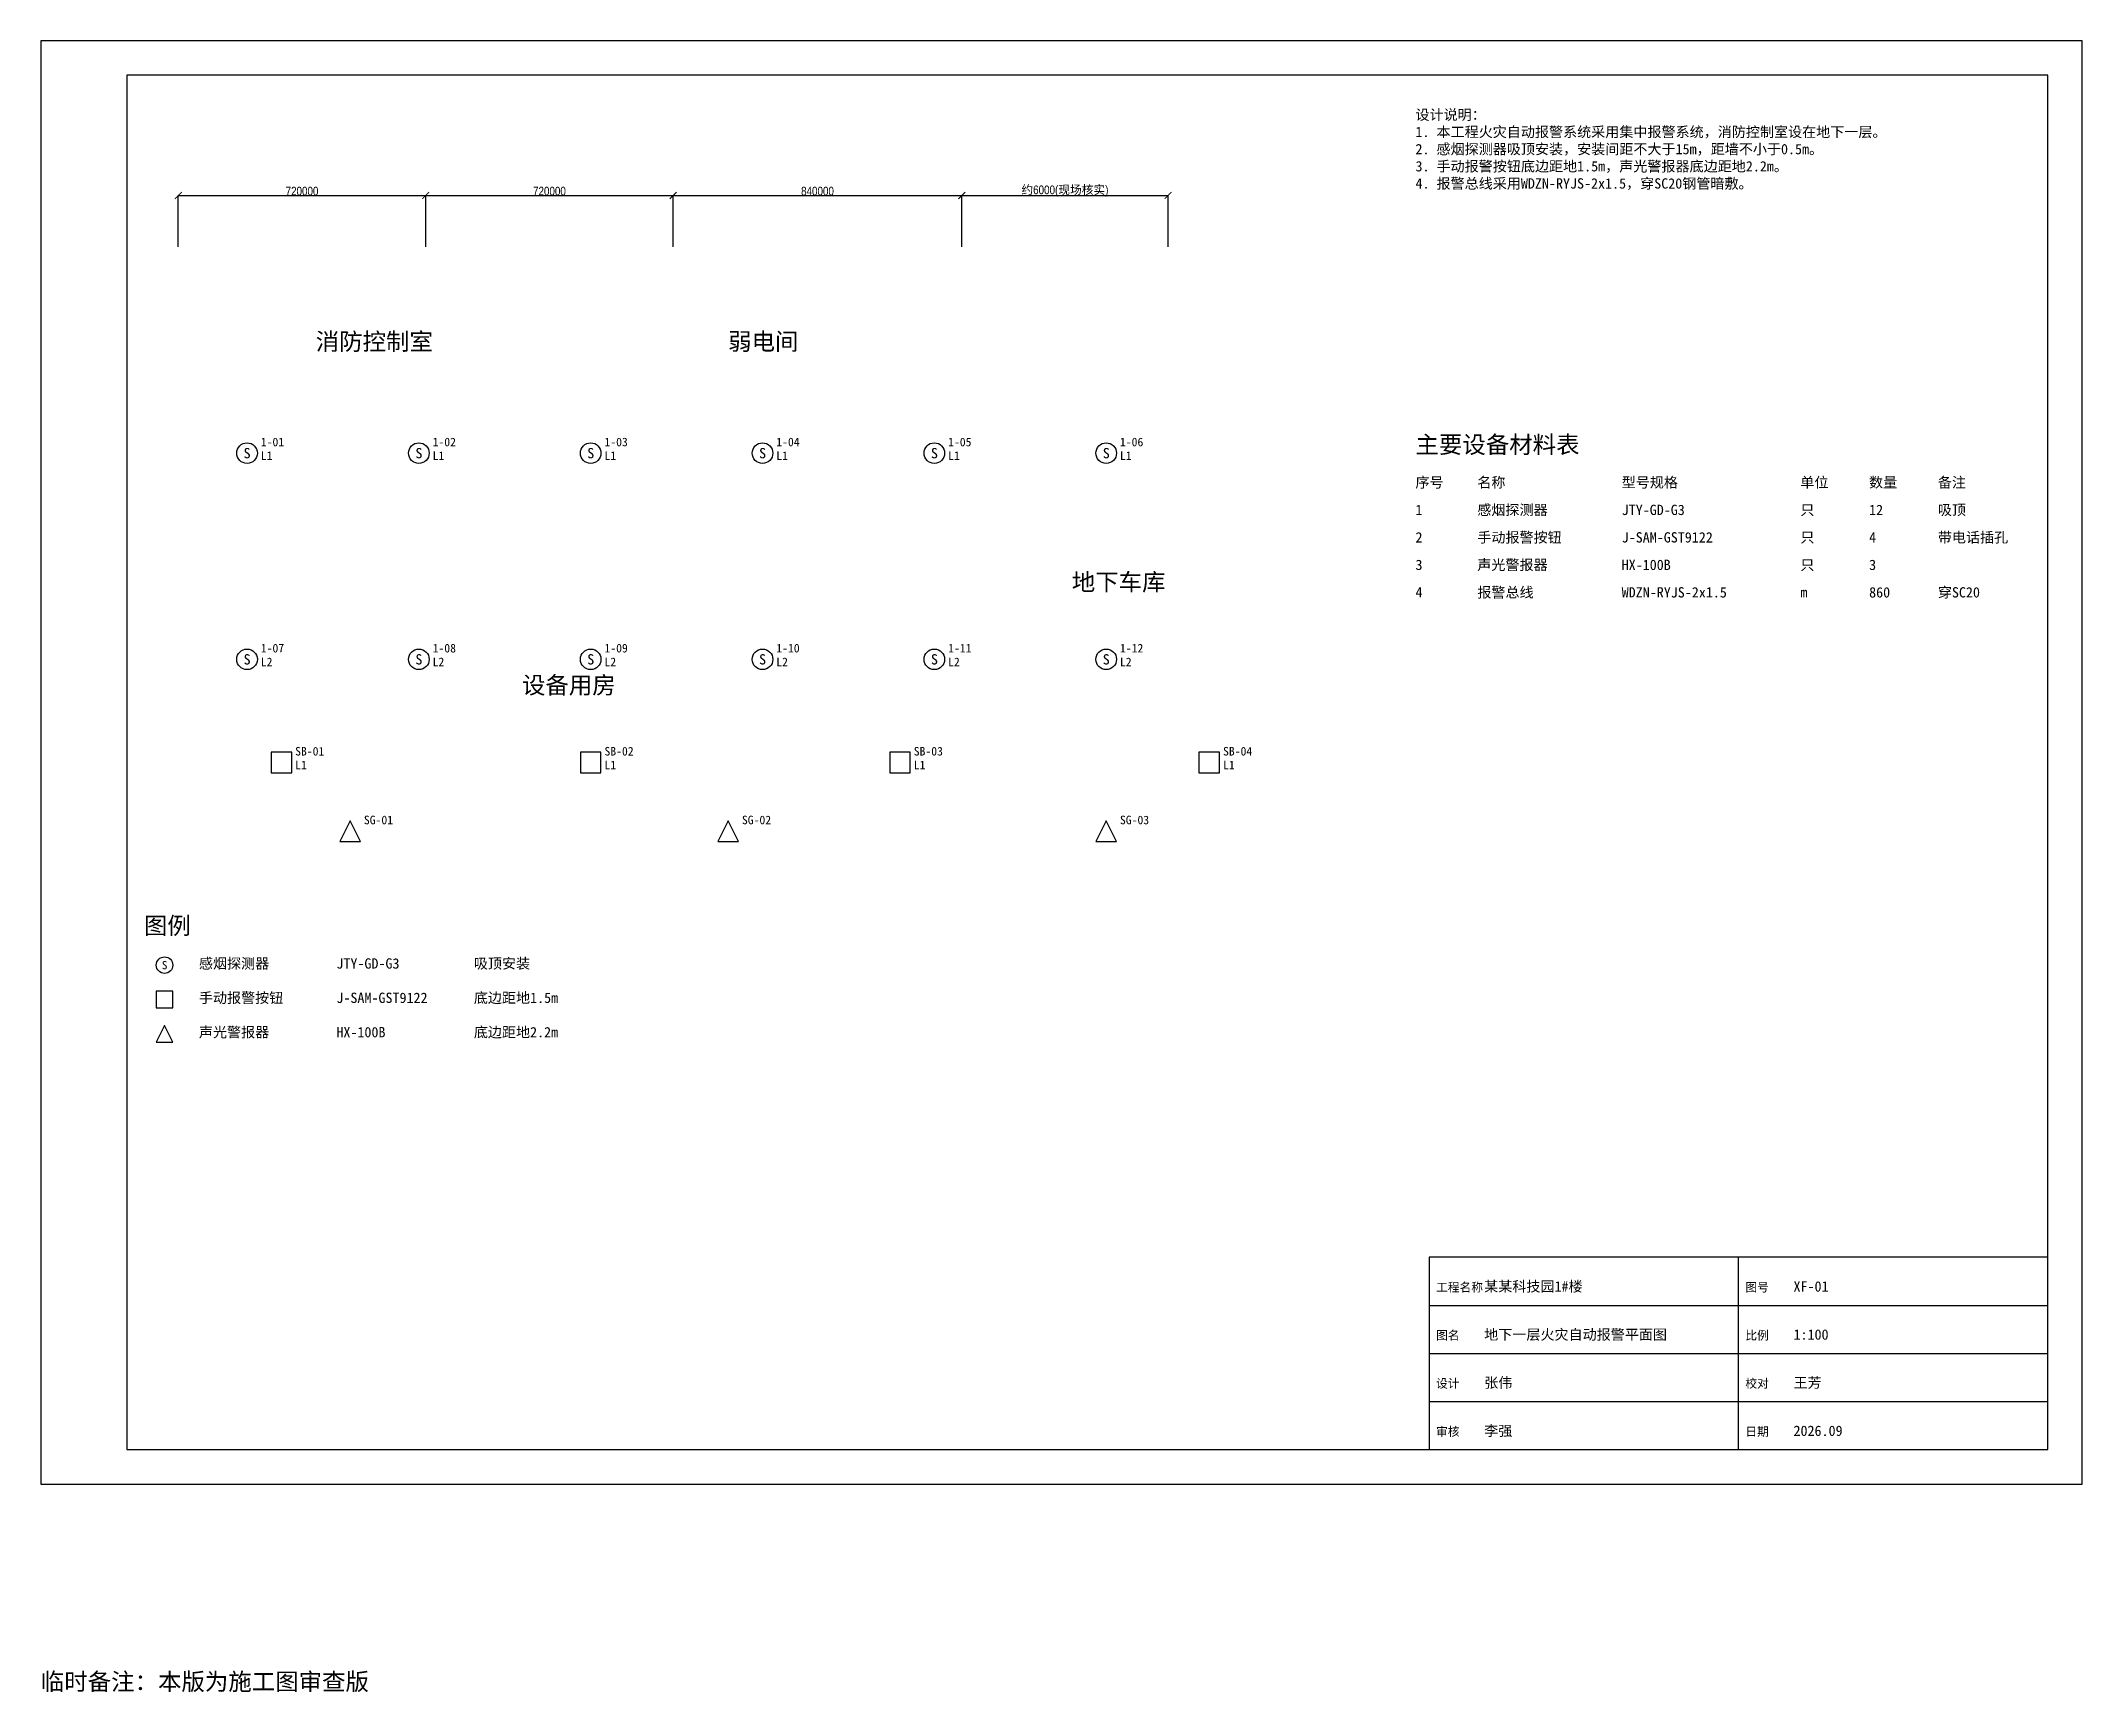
# Model space of a CAD drawing. Header units: metres. Extents: x 0 to 129400, y -6058 to 42000.
# Drawn here: x 0 to 59400, y -6058 to 42000 of the extents above; entities that cross this region are included whole.
import ezdxf

# ---------------------------------------------------------------- set-up
doc = ezdxf.new("R2010")
doc.units = ezdxf.units.M
for name, color, linetype in [('E-FA-设备', 1, 'Continuous'), ('E-房间', 5, 'Continuous'), ('E-文字', 3, 'Continuous'), ('E-标注', 2, 'Continuous'), ('E-表格', 4, 'Continuous'), ('图框', 7, 'Continuous')]:
    doc.layers.add(name, color=color, linetype=linetype)
doc.styles.add('CN', font='simsun.ttf')
doc.styles.add('OpenSansCondensed-Light', font='OpenSansCondensed-Light.ttf')
doc.dimstyles.new('EZDXF', dxfattribs={"dimtxt": 0.25, "dimasz": 0.175, "dimexe": 0.375, "dimexo": 0.125, "dimgap": 0.1, "dimtad": 1, "dimlfac": 100, "dimzin": 12, "dimdsep": 46, "dimtxsty": 'OpenSansCondensed-Light', "dimblk": 'ARCHTICK', "dimcen": 2.5, "dimazin": 3, "dimtfac": 0.5, "dimtmove": 2, "dimatfit": 3})

msp = doc.modelspace()

# ---------------------------------------------------------------- texts
at = {"style": 'CN'}
msp.add_text('临时备注：本版为施工图审查版', height=500, dxfattribs=at).set_placement((0, -6000))
at = {"layer": 'E-房间', "style": 'CN'}
for s, p in [('消防控制室', (8000, 33000)), ('弱电间', (20000, 33000)), ('地下车库', (30000, 26000)), ('设备用房', (14000, 23000))]:
    msp.add_text(s, height=500, dxfattribs=at).set_placement(p)
at = {"layer": 'E-文字', "insert": (40000, 40000), "char_height": 300, "width": 16000, "attachment_point": 1, "style": 'CN'}
msp.add_mtext('{\\fSimSun|b1;设计说明：}\\P1. 本工程火灾自动报警系统采用集中报警系统，消防控制室设在地下一层。\\P2. 感烟探测器吸顶安装，安装间距不大于15m，距墙不小于0.5m。\\P3. 手动报警按钮底边距地1.5m，声光警报器底边距地2.2m。\\P4. 报警总线采用WDZN-RYJS-2x1.5，穿SC20钢管暗敷。', dxfattribs=at)
at = {"layer": 'E-表格', "style": 'CN'}
for s, height, p in [('主要设备材料表', 500, (40000, 30000)), ('序号', 300, (40000, 29000)), ('名称', 300, (41800, 29000)), ('型号规格', 300, (46000, 29000)), ('单位', 300, (51200, 29000)), ('数量', 300, (53200, 29000)), ('备注', 300, (55200, 29000)), ('感烟探测器', 300, (41800, 28200)), ('只', 300, (51200, 28200)), ('吸顶', 300, (55200, 28200)), ('1', 300, (40000, 28200)), ('JTY-GD-G3', 300, (46000, 28200)), ('12', 300, (53200, 28200)), ('2', 300, (40000, 27400)), ('手动报警按钮', 300, (41800, 27400)), ('J-SAM-GST9122', 300, (46000, 27400)), ('只', 300, (51200, 27400)), ('4', 300, (53200, 27400)), ('带电话插孔', 300, (55200, 27400)), ('3', 300, (40000, 26600)), ('声光警报器', 300, (41800, 26600)), ('HX-100B', 300, (46000, 26600)), ('只', 300, (51200, 26600)), ('3', 300, (53200, 26600)), ('报警总线', 300, (41800, 25800)), ('穿SC20', 300, (55200, 25800)), ('4', 300, (40000, 25800)), ('WDZN-RYJS-2x1.5', 300, (46000, 25800)), ('m', 300, (51200, 25800)), ('860', 300, (53200, 25800)), ('图例', 500, (3000, 16000)), ('感烟探测器', 300, (4600, 15000)), ('JTY-GD-G3', 300, (8600, 15000)), ('吸顶安装', 300, (12600, 15000)), ('手动报警按钮', 300, (4600, 14000)), ('J-SAM-GST9122', 300, (8600, 14000)), ('底边距地1.5m', 300, (12600, 14000)), ('声光警报器', 300, (4600, 13000)), ('HX-100B', 300, (8600, 13000)), ('底边距地2.2m', 300, (12600, 13000))]:
    msp.add_text(s, height=height, dxfattribs=at).set_placement(p)

# ---------------------------------------------------------------- blocks, each defined once
blk = doc.blocks.new('A2图框')
at = {"layer": '图框'}
for p, q in [((494, 10), (494, 66)), ((404, 52), (584, 52)), ((404, 38), (584, 38)), ((404, 24), (584, 24))]:
    blk.add_line(p, q, dxfattribs=at)
for points in [[(0, 0), (594, 0), (594, 420), (0, 420)], [(25, 10), (584, 10), (584, 410), (25, 410)], [(404, 10), (584, 10), (584, 66), (404, 66)]]:
    blk.add_lwpolyline(points, close=True, dxfattribs=at)
at = {"layer": '图框', "style": 'CN'}
for s, p in [('工程名称', (406, 56)), ('图号', (496, 56)), ('图名', (406, 42)), ('比例', (496, 42)), ('设计', (406, 28)), ('校对', (496, 28)), ('审核', (406, 14)), ('日期', (496, 14))]:
    blk.add_text(s, height=2.5, dxfattribs=at).set_placement(p)
for tag, p in [('工程名称', (420, 56)), ('图号', (510, 56)), ('图名', (420, 42)), ('比例', (510, 42)), ('设计', (420, 28)), ('校对', (510, 28)), ('审核', (420, 14)), ('日期', (510, 14))]:
    blk.add_attdef(tag, p, '', height=3, dxfattribs=at)
blk = doc.blocks.new('FA-SD')
at = {"layer": 'E-FA-设备'}
blk.add_circle((0, 0), 3, dxfattribs=at)
blk.add_text('S', height=3, dxfattribs=at).set_placement((-1, -1.5))
at = {"layer": 'E-FA-设备', "style": 'CN'}
for tag, p in [('编号', (4, 2)), ('回路', (4, -2))]:
    blk.add_attdef(tag, p, '', height=2.5, dxfattribs=at)
blk = doc.blocks.new('FA-MCP')
at = {"layer": 'E-FA-设备'}
blk.add_lwpolyline([(-3, -3), (3, -3), (3, 3), (-3, 3)], close=True, dxfattribs=at)
at = {"layer": 'E-FA-设备', "style": 'CN'}
for tag, p in [('编号', (4, 2)), ('回路', (4, -2))]:
    blk.add_attdef(tag, p, '', height=2.5, dxfattribs=at)
blk = doc.blocks.new('FA-ALARM')
at = {"layer": 'E-FA-设备'}
blk.add_lwpolyline([(-3, -3), (3, -3), (0, 3)], close=True, dxfattribs=at)
at = {"layer": 'E-FA-设备', "style": 'CN'}
blk.add_attdef('编号', (4, 2), '', height=2.5, dxfattribs=at)
blk = doc.blocks.new('_ARCHTICK')
at = {"color": 0, "linetype": 'BYBLOCK', "const_width": 0.15}
blk.add_lwpolyline([(-0.5, -0.5), (0.5, 0.5)], dxfattribs=at)

# ---------------------------------------------------------------- dimensions: what is measured, and where the dimension line sits
at = {"layer": 'E-标注'}
for base, p1, p2 in [((4000, 37500), (4000, 36000), (11200, 36000)), ((11200, 37500), (11200, 36000), (18400, 36000)), ((18400, 37500), (18400, 36000), (26800, 36000))]:
    msp.add_linear_dim(base=base, p1=p1, p2=p2, dimstyle='EZDXF', override={"dimtxt": 250, "dimasz": 200}, dxfattribs=at).render()
msp.add_linear_dim(base=(26800, 37500), p1=(26800, 36000), p2=(32800, 36000), text='约6000(现场核实)', dimstyle='EZDXF', override={"dimtxt": 250, "dimasz": 200}, dxfattribs=at).render()

# ---------------------------------------------------------------- block references
at = {"layer": 'E-FA-设备', "xscale": 100, "yscale": 100}
for name, p, values in [('FA-SD', (6000, 30000), {'编号': '1-01', '回路': 'L1'}), ('FA-SD', (11000, 30000), {'编号': '1-02', '回路': 'L1'}), ('FA-SD', (16000, 30000), {'编号': '1-03', '回路': 'L1'}), ('FA-SD', (21000, 30000), {'编号': '1-04', '回路': 'L1'}), ('FA-SD', (26000, 30000), {'编号': '1-05', '回路': 'L1'}), ('FA-SD', (31000, 30000), {'编号': '1-06', '回路': 'L1'}), ('FA-SD', (6000, 24000), {'编号': '1-07', '回路': 'L2'}), ('FA-SD', (11000, 24000), {'编号': '1-08', '回路': 'L2'}), ('FA-SD', (16000, 24000), {'编号': '1-09', '回路': 'L2'}), ('FA-SD', (21000, 24000), {'编号': '1-10', '回路': 'L2'}), ('FA-SD', (26000, 24000), {'编号': '1-11', '回路': 'L2'}), ('FA-SD', (31000, 24000), {'编号': '1-12', '回路': 'L2'}), ('FA-MCP', (7000, 21000), {'编号': 'SB-01', '回路': 'L1'}), ('FA-MCP', (16000, 21000), {'编号': 'SB-02', '回路': 'L1'}), ('FA-MCP', (25000, 21000), {'编号': 'SB-03', '回路': 'L1'}), ('FA-MCP', (34000, 21000), {'编号': 'SB-04', '回路': 'L1'}), ('FA-ALARM', (9000, 19000), {'编号': 'SG-01'}), ('FA-ALARM', (20000, 19000), {'编号': 'SG-02'}), ('FA-ALARM', (31000, 19000), {'编号': 'SG-03'})]:
    msp.add_blockref(name, p, dxfattribs=at).add_auto_attribs(values)
at = {"layer": 'E-表格', "xscale": 80, "yscale": 80}
for name, p in [('FA-SD', (3600, 15100)), ('FA-MCP', (3600, 14100)), ('FA-ALARM', (3600, 13100))]:
    msp.add_blockref(name, p, dxfattribs=at)
at = {"layer": '图框', "xscale": 100, "yscale": 100}
msp.add_blockref('A2图框', (0, 0), dxfattribs=at).add_auto_attribs({'工程名称': '某某科技园1#楼', '图名': '地下一层火灾自动报警平面图', '设计': '张伟', '审核': '李强', '图号': 'XF-01', '比例': '1:100', '校对': '王芳', '日期': '2026.09'})

msp.set_redraw_order([(e.dxf.handle, doc.entitydb.next_handle()) for e in msp.query("TEXT MTEXT ATTDEF DIMENSION ARC_DIMENSION")])  # texts and dimensions are drawn at this point

doc.saveas('drawing.dxf')
